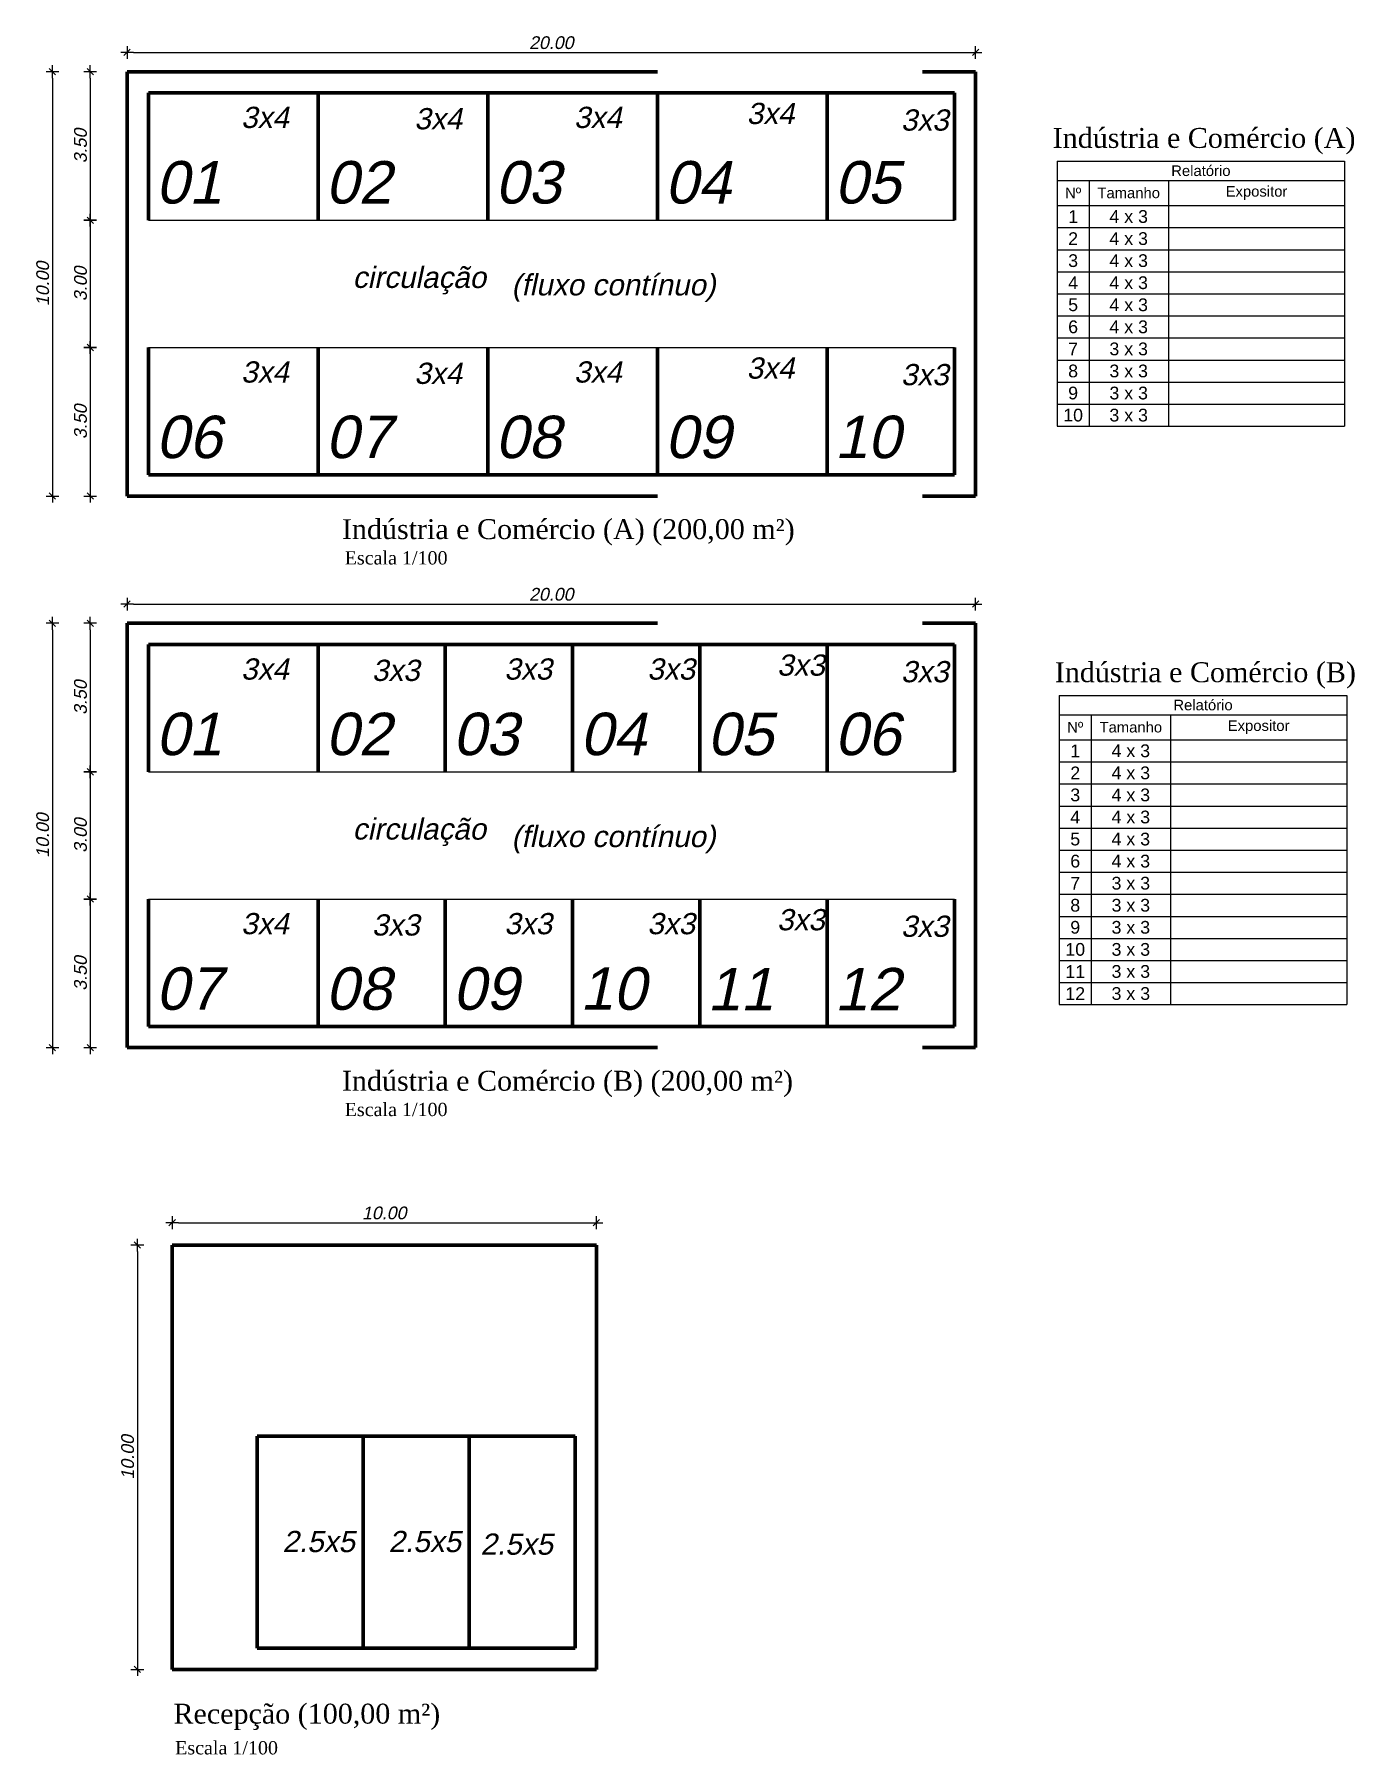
# Model space of a CAD drawing. Header units: metres. Extents: x 2113 to 5678, y -2764 to 956.
# Drawn here: x 3824.55 to 3855.67, y 1.54 to 42.08 of the extents above; entities that cross this region are included whole.
import ezdxf

# ---------------------------------------------------------------- set-up
doc = ezdxf.new("R2010")
doc.units = ezdxf.units.M
doc.header["$MEASUREMENT"] = 0
doc.linetypes.add('DASHED2', pattern=[0.375, 0.25, -0.125])
for name, color, linetype in [('COTASOK', 1, 'Continuous'), ('HACHURAS', 8, 'Continuous'), ('PAREDE', 7, 'Continuous')]:
    doc.layers.add(name, color=color, linetype=linetype)
doc.styles.add('JEF', font='times.ttf', dxfattribs={"height": 0.3})
doc.styles.get("Standard").update_dxf_attribs({"font": 'arial.ttf'})
doc.styles.add('util2000', font='arial.ttf', dxfattribs={"oblique": 12.000028})
doc.dimstyles.new('int_1-50_m_MS_50', dxfattribs={"dimscale": 0.05, "dimtxt": 3, "dimasz": 1.5, "dimexe": 1, "dimexo": 0, "dimgap": 0.75, "dimtad": 1, "dimzin": 1, "dimdsep": 46, "dimtxsty": 'util2000', "dimblk": '_U2_SETA01', "dimcen": 1.5, "dimse1": 1, "dimse2": 1, "dimclrd": 1, "dimclre": 1, "dimclrt": 1, "dimazin": 3, "dimtfac": 1, "dimtix": 1, "dimtmove": 1, "dimatfit": 3, "dimldrblk": '_U2_SETA02', "dimfxl": 1, "dimtzin": 12, "dimarcsym": 0})

msp = doc.modelspace()

# ---------------------------------------------------------------- texts
at = {"layer": 'COTASOK', "style": 'JEF'}
for s, p in [('Indústria e Comércio (A) ', (3848.553, 39.407)), ('Indústria e Comércio (A) (200,00 m²)', (3831.798, 30.188)), ('Indústria e Comércio (B) ', (3848.603, 26.816)), ('Indústria e Comércio (B) (200,00 m²)', (3831.798, 17.188)), ('Recepção (100,00 m²)', (3827.828, 2.273))]:
    msp.add_text(s, height=0.46875, dxfattribs=at).set_placement(p)
at = {"layer": 'COTASOK', "char_height": 0.3125, "width": 11.83437, "attachment_point": 1, "style": 'JEF'}
for insert in [(3831.864, 29.902), (3831.864, 29.902), (3831.864, 16.902), (3831.864, 16.902), (3827.866, 1.86)]:
    msp.add_mtext('Escala 1/100', dxfattribs=dict(at, insert=insert))
at = {"layer": 'PAREDE', "color": 1, "attachment_point": 7, "rotation": 359.9678, "style": 'util2000'}
for s, insert, char_height in [('{\\f@Arial Unicode MS|b0|i0|c0|p34;\\C256;3x4}', (3829.422, 39.869), 0.5), ('{\\f@Arial Unicode MS|b0|i0|c0|p34;\\C256;3x4}', (3833.506, 39.838), 0.5), ('{\\f@Arial Unicode MS|b0|i0|c0|p34;\\C256;3x4}', (3837.269, 39.869), 0.5), ('{\\f@Arial Unicode MS|b0|i0|c0|p34;\\C256;3x4}', (3841.339, 39.962), 0.5), ('{\\f@Arial Unicode MS|b0|i0|c0|p34;\\C256;3x3}', (3844.975, 39.807), 0.5), ('{\\f@Arial Unicode MS|b0|i0|c0|p34;\\C256;\\P\\H1.4286x;01}', (3827.414, 38.082), 0.7), ('{\\f@Arial Unicode MS|b0|i0|c0|p34;\\C256;\\P\\H1.4286x;02}', (3831.414, 38.082), 0.7), ('{\\f@Arial Unicode MS|b0|i0|c0|p34;\\C256;\\P\\H1.4286x;03}', (3835.414, 38.082), 0.7), ('{\\f@Arial Unicode MS|b0|i0|c0|p34;\\C256;\\P\\H1.4286x;04}', (3839.414, 38.082), 0.7), ('{\\f@Arial Unicode MS|b0|i0|c0|p34;\\C256;\\P\\H1.4286x;05}', (3843.414, 38.082), 0.7), ('{\\f@Arial Unicode MS|b0|i0|c0|p34;\\C256;circulação}', (3832.051, 35.953), 0.5), ('{\\f@Arial Unicode MS|b0|i0|c0|p34;\\C256;circulação}', (3832.051, 35.953), 0.5), ('{\\f@Arial Unicode MS|b0|i0|c0|p34;\\C256;(fluxo contínuo)}', (3835.793, 35.781), 0.5), ('{\\f@Arial Unicode MS|b0|i0|c0|p34;\\C256;(fluxo contínuo)}', (3835.793, 35.781), 0.5), ('{\\f@Arial Unicode MS|b0|i0|c0|p34;\\C256;3x4}', (3841.339, 33.962), 0.5), ('{\\f@Arial Unicode MS|b0|i0|c0|p34;\\C256;3x4}', (3829.422, 33.869), 0.5), ('{\\f@Arial Unicode MS|b0|i0|c0|p34;\\C256;3x4}', (3833.506, 33.838), 0.5), ('{\\f@Arial Unicode MS|b0|i0|c0|p34;\\C256;3x4}', (3837.269, 33.869), 0.5), ('{\\f@Arial Unicode MS|b0|i0|c0|p34;\\C256;3x3}', (3844.975, 33.807), 0.5), ('{\\f@Arial Unicode MS|b0|i0|c0|p34;\\C256;\\P\\H1.4286x;06}', (3827.414, 32.082), 0.7), ('{\\f@Arial Unicode MS|b0|i0|c0|p34;\\C256;\\P\\H1.4286x;07}', (3831.414, 32.082), 0.7), ('{\\f@Arial Unicode MS|b0|i0|c0|p34;\\C256;\\P\\H1.4286x;08}', (3835.414, 32.082), 0.7), ('{\\f@Arial Unicode MS|b0|i0|c0|p34;\\C256;\\P\\H1.4286x;09}', (3839.414, 32.082), 0.7), ('{\\f@Arial Unicode MS|b0|i0|c0|p34;\\C256;\\P\\H1.4286x;10}', (3843.414, 32.082), 0.7), ('{\\f@Arial Unicode MS|b0|i0|c0|p34;\\C256;3x4}', (3829.422, 26.869), 0.5), ('{\\f@Arial Unicode MS|b0|i0|c0|p34;\\C256;3x3}', (3832.505, 26.838), 0.5), ('{\\f@Arial Unicode MS|b0|i0|c0|p34;\\C256;3x3}', (3835.627, 26.869), 0.5), ('{\\f@Arial Unicode MS|b0|i0|c0|p34;\\C256;3x3}', (3838.998, 26.869), 0.5), ('{\\f@Arial Unicode MS|b0|i0|c0|p34;\\C256;3x3}', (3842.056, 26.962), 0.5), ('{\\f@Arial Unicode MS|b0|i0|c0|p34;\\C256;3x3}', (3844.975, 26.807), 0.5), ('{\\f@Arial Unicode MS|b0|i0|c0|p34;\\C256;\\P\\H1.4286x;01}', (3827.414, 25.082), 0.7), ('{\\f@Arial Unicode MS|b0|i0|c0|p34;\\C256;\\P\\H1.4286x;02}', (3831.414, 25.082), 0.7), ('{\\f@Arial Unicode MS|b0|i0|c0|p34;\\C256;\\P\\H1.4286x;03}', (3834.414, 25.082), 0.7), ('{\\f@Arial Unicode MS|b0|i0|c0|p34;\\C256;\\P\\H1.4286x;04}', (3837.414, 25.082), 0.7), ('{\\f@Arial Unicode MS|b0|i0|c0|p34;\\C256;\\P\\H1.4286x;05}', (3840.414, 25.082), 0.7), ('{\\f@Arial Unicode MS|b0|i0|c0|p34;\\C256;\\P\\H1.4286x;06}', (3843.414, 25.082), 0.7), ('{\\f@Arial Unicode MS|b0|i0|c0|p34;\\C256;circulação}', (3832.051, 22.953), 0.5), ('{\\f@Arial Unicode MS|b0|i0|c0|p34;\\C256;circulação}', (3832.051, 22.953), 0.5), ('{\\f@Arial Unicode MS|b0|i0|c0|p34;\\C256;(fluxo contínuo)}', (3835.793, 22.781), 0.5), ('{\\f@Arial Unicode MS|b0|i0|c0|p34;\\C256;(fluxo contínuo)}', (3835.793, 22.781), 0.5), ('{\\f@Arial Unicode MS|b0|i0|c0|p34;\\C256;3x4}', (3829.422, 20.869), 0.5), ('{\\f@Arial Unicode MS|b0|i0|c0|p34;\\C256;3x3}', (3832.505, 20.838), 0.5), ('{\\f@Arial Unicode MS|b0|i0|c0|p34;\\C256;3x3}', (3835.627, 20.869), 0.5), ('{\\f@Arial Unicode MS|b0|i0|c0|p34;\\C256;3x3}', (3838.998, 20.869), 0.5), ('{\\f@Arial Unicode MS|b0|i0|c0|p34;\\C256;3x3}', (3842.056, 20.962), 0.5), ('{\\f@Arial Unicode MS|b0|i0|c0|p34;\\C256;3x3}', (3844.975, 20.807), 0.5), ('{\\f@Arial Unicode MS|b0|i0|c0|p34;\\C256;\\P\\H1.4286x;07}', (3827.414, 19.082), 0.7), ('{\\f@Arial Unicode MS|b0|i0|c0|p34;\\C256;\\P\\H1.4286x;08}', (3831.414, 19.082), 0.7), ('{\\f@Arial Unicode MS|b0|i0|c0|p34;\\C256;\\P\\H1.4286x;09}', (3834.414, 19.082), 0.7), ('{\\f@Arial Unicode MS|b0|i0|c0|p34;\\C256;\\P\\H1.4286x;10}', (3837.414, 19.082), 0.7), ('{\\f@Arial Unicode MS|b0|i0|c0|p34;\\C256;\\P\\H1.4286x;11}', (3840.414, 19.082), 0.7), ('{\\f@Arial Unicode MS|b0|i0|c0|p34;\\C256;\\P\\H1.4286x;12}', (3843.414, 19.082), 0.7), ('{\\f@Arial Unicode MS|b0|i0|c0|p34;\\C256;2.5x5}', (3830.396, 6.308), 0.5), ('{\\f@Arial Unicode MS|b0|i0|c0|p34;\\C256;2.5x5}', (3832.896, 6.308), 0.5), ('{\\f@Arial Unicode MS|b0|i0|c0|p34;\\C256;2.5x5}', (3835.063, 6.246), 0.5)]:
    msp.add_mtext(s, dxfattribs=dict(at, insert=insert, char_height=char_height))

# ---------------------------------------------------------------- blocks, each defined once
blk = doc.blocks.new('_U2_SETA01')
at = {"color": 0}
for p, q in [((-1, 0), (1, 0)), ((0, -1), (0, 1))]:
    blk.add_line(p, q, dxfattribs=at)
blk.add_line((-0.5, -0.5), (0.5, 0.5))
blk = doc.blocks.new('*D220')
at = {"layer": 'Defpoints', "color": 0, "ltscale": 0.3, "transparency": 16777216}
for p in [(3846.735, 41.656), (3826.735, 41.203), (3846.735, 41.203)]:
    blk.add_point(p, dxfattribs=at)
at = {"layer": 'PAREDE', "color": 1, "lineweight": -2, "ltscale": 0.3, "transparency": 16777216}
blk.add_line((3826.885, 41.656), (3846.585, 41.656), dxfattribs=at)
at = {"layer": 'PAREDE', "color": 1, "lineweight": -2, "ltscale": 0.3, "transparency": 16777216, "xscale": 0.15, "yscale": 0.15, "zscale": 0.15, "rotation": 180}
blk.add_blockref('_U2_SETA01', (3826.735, 41.656), dxfattribs=at)
at = {"layer": 'PAREDE', "color": 1, "lineweight": -2, "ltscale": 0.3, "transparency": 16777216, "xscale": 0.15, "yscale": 0.15, "zscale": 0.15}
blk.add_blockref('_U2_SETA01', (3846.735, 41.656), dxfattribs=at)
at = {"layer": 'PAREDE', "color": 1, "ltscale": 0.3, "transparency": 16777216, "insert": (3836.735, 41.885), "char_height": 0.3, "attachment_point": 5, "style": 'util2000'}
blk.add_mtext('20.00', dxfattribs=at)
blk = doc.blocks.new('_U2_SETA02')
blk.add_solid([(-1, -0.17), (0, 0), (-1, 0.17)])
blk = doc.blocks.new('*D211')
at = {"layer": 'Defpoints', "color": 0, "ltscale": 0.3, "transparency": 16777216}
for p in [(3826.714, 41.203), (3824.974, 31.203), (3827.062, 31.203)]:
    blk.add_point(p, dxfattribs=at)
at = {"layer": 'PAREDE', "color": 1, "lineweight": -2, "ltscale": 0.3, "transparency": 16777216}
blk.add_line((3824.974, 41.053), (3824.974, 31.353), dxfattribs=at)
at = {"layer": 'PAREDE', "color": 1, "lineweight": -2, "ltscale": 0.3, "transparency": 16777216, "xscale": 0.15, "yscale": 0.15, "zscale": 0.15}
for p, rotation in [((3824.974, 41.203), 90), ((3824.974, 31.203), 270)]:
    blk.add_blockref('_U2_SETA01', p, dxfattribs=dict(at, rotation=rotation))
at = {"layer": 'PAREDE', "color": 1, "ltscale": 0.3, "transparency": 16777216, "insert": (3824.746, 36.203), "char_height": 0.3, "attachment_point": 5, "rotation": 90, "style": 'util2000'}
blk.add_mtext('10.00', dxfattribs=at)
blk = doc.blocks.new('*D212')
at = {"layer": 'Defpoints', "color": 0, "ltscale": 0.3, "transparency": 16777216}
for p in [(3826.743, 41.203), (3825.866, 37.703), (3826.594, 37.703)]:
    blk.add_point(p, dxfattribs=at)
at = {"layer": 'PAREDE', "color": 1, "lineweight": -2, "ltscale": 0.3, "transparency": 16777216}
blk.add_line((3825.866, 41.053), (3825.866, 37.853), dxfattribs=at)
at = {"layer": 'PAREDE', "color": 1, "lineweight": -2, "ltscale": 0.3, "transparency": 16777216, "xscale": 0.15, "yscale": 0.15, "zscale": 0.15}
for p, rotation in [((3825.866, 41.203), 90), ((3825.866, 37.703), 270)]:
    blk.add_blockref('_U2_SETA01', p, dxfattribs=dict(at, rotation=rotation))
at = {"layer": 'PAREDE', "color": 1, "ltscale": 0.3, "transparency": 16777216, "insert": (3825.637, 39.453), "char_height": 0.3, "attachment_point": 5, "rotation": 90, "style": 'util2000'}
blk.add_mtext('3.50', dxfattribs=at)
blk = doc.blocks.new('*D213')
at = {"layer": 'Defpoints', "color": 0, "ltscale": 0.3, "transparency": 16777216}
for p in [(3826.594, 37.703), (3825.866, 34.703), (3826.677, 34.703)]:
    blk.add_point(p, dxfattribs=at)
at = {"layer": 'PAREDE', "color": 1, "lineweight": -2, "ltscale": 0.3, "transparency": 16777216}
blk.add_line((3825.866, 37.553), (3825.866, 34.853), dxfattribs=at)
at = {"layer": 'PAREDE', "color": 1, "lineweight": -2, "ltscale": 0.3, "transparency": 16777216, "xscale": 0.15, "yscale": 0.15, "zscale": 0.15}
for p, rotation in [((3825.866, 37.703), 90), ((3825.866, 34.703), 270)]:
    blk.add_blockref('_U2_SETA01', p, dxfattribs=dict(at, rotation=rotation))
at = {"layer": 'PAREDE', "color": 1, "ltscale": 0.3, "transparency": 16777216, "insert": (3825.637, 36.203), "char_height": 0.3, "attachment_point": 5, "rotation": 90, "style": 'util2000'}
blk.add_mtext('3.00', dxfattribs=at)
blk = doc.blocks.new('*D214')
at = {"layer": 'Defpoints', "color": 0, "ltscale": 0.3, "transparency": 16777216}
for p in [(3826.677, 34.703), (3825.866, 31.203), (3826.466, 31.203)]:
    blk.add_point(p, dxfattribs=at)
at = {"layer": 'PAREDE', "color": 1, "lineweight": -2, "ltscale": 0.3, "transparency": 16777216}
blk.add_line((3825.866, 34.553), (3825.866, 31.353), dxfattribs=at)
at = {"layer": 'PAREDE', "color": 1, "lineweight": -2, "ltscale": 0.3, "transparency": 16777216, "xscale": 0.15, "yscale": 0.15, "zscale": 0.15}
for p, rotation in [((3825.866, 34.703), 90), ((3825.866, 31.203), 270)]:
    blk.add_blockref('_U2_SETA01', p, dxfattribs=dict(at, rotation=rotation))
at = {"layer": 'PAREDE', "color": 1, "ltscale": 0.3, "transparency": 16777216, "insert": (3825.637, 32.953), "char_height": 0.3, "attachment_point": 5, "rotation": 90, "style": 'util2000'}
blk.add_mtext('3.50', dxfattribs=at)
blk = doc.blocks.new('*D215')
at = {"layer": 'Defpoints', "color": 0, "ltscale": 0.3, "transparency": 16777216}
for p in [(3846.735, 41.656), (3826.735, 41.203), (3846.735, 41.203)]:
    blk.add_point(p, dxfattribs=at)
at = {"layer": 'PAREDE', "color": 1, "lineweight": -2, "ltscale": 0.3, "transparency": 16777216}
blk.add_line((3826.885, 41.656), (3846.585, 41.656), dxfattribs=at)
at = {"layer": 'PAREDE', "color": 1, "lineweight": -2, "ltscale": 0.3, "transparency": 16777216, "xscale": 0.15, "yscale": 0.15, "zscale": 0.15, "rotation": 180}
blk.add_blockref('_U2_SETA01', (3826.735, 41.656), dxfattribs=at)
at = {"layer": 'PAREDE', "color": 1, "lineweight": -2, "ltscale": 0.3, "transparency": 16777216, "xscale": 0.15, "yscale": 0.15, "zscale": 0.15}
blk.add_blockref('_U2_SETA01', (3846.735, 41.656), dxfattribs=at)
at = {"layer": 'PAREDE', "color": 1, "ltscale": 0.3, "transparency": 16777216, "insert": (3836.735, 41.885), "char_height": 0.3, "attachment_point": 5, "style": 'util2000'}
blk.add_mtext('20.00', dxfattribs=at)
blk = doc.blocks.new('*D216')
at = {"layer": 'Defpoints', "color": 0, "ltscale": 0.3, "transparency": 16777216}
for p in [(3826.714, 41.203), (3824.974, 31.203), (3827.062, 31.203)]:
    blk.add_point(p, dxfattribs=at)
at = {"layer": 'PAREDE', "color": 1, "lineweight": -2, "ltscale": 0.3, "transparency": 16777216}
blk.add_line((3824.974, 41.053), (3824.974, 31.353), dxfattribs=at)
at = {"layer": 'PAREDE', "color": 1, "lineweight": -2, "ltscale": 0.3, "transparency": 16777216, "xscale": 0.15, "yscale": 0.15, "zscale": 0.15}
for p, rotation in [((3824.974, 41.203), 90), ((3824.974, 31.203), 270)]:
    blk.add_blockref('_U2_SETA01', p, dxfattribs=dict(at, rotation=rotation))
at = {"layer": 'PAREDE', "color": 1, "ltscale": 0.3, "transparency": 16777216, "insert": (3824.746, 36.203), "char_height": 0.3, "attachment_point": 5, "rotation": 90, "style": 'util2000'}
blk.add_mtext('10.00', dxfattribs=at)
blk = doc.blocks.new('*D217')
at = {"layer": 'Defpoints', "color": 0, "ltscale": 0.3, "transparency": 16777216}
for p in [(3826.743, 41.203), (3825.866, 37.703), (3826.594, 37.703)]:
    blk.add_point(p, dxfattribs=at)
at = {"layer": 'PAREDE', "color": 1, "lineweight": -2, "ltscale": 0.3, "transparency": 16777216}
blk.add_line((3825.866, 41.053), (3825.866, 37.853), dxfattribs=at)
at = {"layer": 'PAREDE', "color": 1, "lineweight": -2, "ltscale": 0.3, "transparency": 16777216, "xscale": 0.15, "yscale": 0.15, "zscale": 0.15}
for p, rotation in [((3825.866, 41.203), 90), ((3825.866, 37.703), 270)]:
    blk.add_blockref('_U2_SETA01', p, dxfattribs=dict(at, rotation=rotation))
at = {"layer": 'PAREDE', "color": 1, "ltscale": 0.3, "transparency": 16777216, "insert": (3825.637, 39.453), "char_height": 0.3, "attachment_point": 5, "rotation": 90, "style": 'util2000'}
blk.add_mtext('3.50', dxfattribs=at)
blk = doc.blocks.new('*D218')
at = {"layer": 'Defpoints', "color": 0, "ltscale": 0.3, "transparency": 16777216}
for p in [(3826.594, 37.703), (3825.866, 34.703), (3826.677, 34.703)]:
    blk.add_point(p, dxfattribs=at)
at = {"layer": 'PAREDE', "color": 1, "lineweight": -2, "ltscale": 0.3, "transparency": 16777216}
blk.add_line((3825.866, 37.553), (3825.866, 34.853), dxfattribs=at)
at = {"layer": 'PAREDE', "color": 1, "lineweight": -2, "ltscale": 0.3, "transparency": 16777216, "xscale": 0.15, "yscale": 0.15, "zscale": 0.15}
for p, rotation in [((3825.866, 37.703), 90), ((3825.866, 34.703), 270)]:
    blk.add_blockref('_U2_SETA01', p, dxfattribs=dict(at, rotation=rotation))
at = {"layer": 'PAREDE', "color": 1, "ltscale": 0.3, "transparency": 16777216, "insert": (3825.637, 36.203), "char_height": 0.3, "attachment_point": 5, "rotation": 90, "style": 'util2000'}
blk.add_mtext('3.00', dxfattribs=at)
blk = doc.blocks.new('*D219')
at = {"layer": 'Defpoints', "color": 0, "ltscale": 0.3, "transparency": 16777216}
for p in [(3826.677, 34.703), (3825.866, 31.203), (3826.466, 31.203)]:
    blk.add_point(p, dxfattribs=at)
at = {"layer": 'PAREDE', "color": 1, "lineweight": -2, "ltscale": 0.3, "transparency": 16777216}
blk.add_line((3825.866, 34.553), (3825.866, 31.353), dxfattribs=at)
at = {"layer": 'PAREDE', "color": 1, "lineweight": -2, "ltscale": 0.3, "transparency": 16777216, "xscale": 0.15, "yscale": 0.15, "zscale": 0.15}
for p, rotation in [((3825.866, 34.703), 90), ((3825.866, 31.203), 270)]:
    blk.add_blockref('_U2_SETA01', p, dxfattribs=dict(at, rotation=rotation))
at = {"layer": 'PAREDE', "color": 1, "ltscale": 0.3, "transparency": 16777216, "insert": (3825.637, 32.953), "char_height": 0.3, "attachment_point": 5, "rotation": 90, "style": 'util2000'}
blk.add_mtext('3.50', dxfattribs=at)
blk = doc.blocks.new('*D230')
at = {"layer": 'Defpoints', "color": 0, "ltscale": 0.3, "transparency": 16777216}
for p in [(3846.735, 28.656), (3826.735, 28.203), (3846.735, 28.203)]:
    blk.add_point(p, dxfattribs=at)
at = {"layer": 'PAREDE', "color": 1, "lineweight": -2, "ltscale": 0.3, "transparency": 16777216}
blk.add_line((3826.885, 28.656), (3846.585, 28.656), dxfattribs=at)
at = {"layer": 'PAREDE', "color": 1, "lineweight": -2, "ltscale": 0.3, "transparency": 16777216, "xscale": 0.15, "yscale": 0.15, "zscale": 0.15, "rotation": 180}
blk.add_blockref('_U2_SETA01', (3826.735, 28.656), dxfattribs=at)
at = {"layer": 'PAREDE', "color": 1, "lineweight": -2, "ltscale": 0.3, "transparency": 16777216, "xscale": 0.15, "yscale": 0.15, "zscale": 0.15}
blk.add_blockref('_U2_SETA01', (3846.735, 28.656), dxfattribs=at)
at = {"layer": 'PAREDE', "color": 1, "ltscale": 0.3, "transparency": 16777216, "insert": (3836.735, 28.885), "char_height": 0.3, "attachment_point": 5, "style": 'util2000'}
blk.add_mtext('20.00', dxfattribs=at)
blk = doc.blocks.new('*D221')
at = {"layer": 'Defpoints', "color": 0, "ltscale": 0.3, "transparency": 16777216}
for p in [(3826.714, 28.203), (3824.974, 18.203), (3827.062, 18.203)]:
    blk.add_point(p, dxfattribs=at)
at = {"layer": 'PAREDE', "color": 1, "lineweight": -2, "ltscale": 0.3, "transparency": 16777216}
blk.add_line((3824.974, 28.053), (3824.974, 18.353), dxfattribs=at)
at = {"layer": 'PAREDE', "color": 1, "lineweight": -2, "ltscale": 0.3, "transparency": 16777216, "xscale": 0.15, "yscale": 0.15, "zscale": 0.15}
for p, rotation in [((3824.974, 28.203), 90), ((3824.974, 18.203), 270)]:
    blk.add_blockref('_U2_SETA01', p, dxfattribs=dict(at, rotation=rotation))
at = {"layer": 'PAREDE', "color": 1, "ltscale": 0.3, "transparency": 16777216, "insert": (3824.746, 23.203), "char_height": 0.3, "attachment_point": 5, "rotation": 90, "style": 'util2000'}
blk.add_mtext('10.00', dxfattribs=at)
blk = doc.blocks.new('*D222')
at = {"layer": 'Defpoints', "color": 0, "ltscale": 0.3, "transparency": 16777216}
for p in [(3826.743, 28.203), (3825.866, 24.703), (3826.594, 24.703)]:
    blk.add_point(p, dxfattribs=at)
at = {"layer": 'PAREDE', "color": 1, "lineweight": -2, "ltscale": 0.3, "transparency": 16777216}
blk.add_line((3825.866, 28.053), (3825.866, 24.853), dxfattribs=at)
at = {"layer": 'PAREDE', "color": 1, "lineweight": -2, "ltscale": 0.3, "transparency": 16777216, "xscale": 0.15, "yscale": 0.15, "zscale": 0.15}
for p, rotation in [((3825.866, 28.203), 90), ((3825.866, 24.703), 270)]:
    blk.add_blockref('_U2_SETA01', p, dxfattribs=dict(at, rotation=rotation))
at = {"layer": 'PAREDE', "color": 1, "ltscale": 0.3, "transparency": 16777216, "insert": (3825.637, 26.453), "char_height": 0.3, "attachment_point": 5, "rotation": 90, "style": 'util2000'}
blk.add_mtext('3.50', dxfattribs=at)
blk = doc.blocks.new('*D223')
at = {"layer": 'Defpoints', "color": 0, "ltscale": 0.3, "transparency": 16777216}
for p in [(3826.594, 24.703), (3825.866, 21.703), (3826.677, 21.703)]:
    blk.add_point(p, dxfattribs=at)
at = {"layer": 'PAREDE', "color": 1, "lineweight": -2, "ltscale": 0.3, "transparency": 16777216}
blk.add_line((3825.866, 24.553), (3825.866, 21.853), dxfattribs=at)
at = {"layer": 'PAREDE', "color": 1, "lineweight": -2, "ltscale": 0.3, "transparency": 16777216, "xscale": 0.15, "yscale": 0.15, "zscale": 0.15}
for p, rotation in [((3825.866, 24.703), 90), ((3825.866, 21.703), 270)]:
    blk.add_blockref('_U2_SETA01', p, dxfattribs=dict(at, rotation=rotation))
at = {"layer": 'PAREDE', "color": 1, "ltscale": 0.3, "transparency": 16777216, "insert": (3825.637, 23.203), "char_height": 0.3, "attachment_point": 5, "rotation": 90, "style": 'util2000'}
blk.add_mtext('3.00', dxfattribs=at)
blk = doc.blocks.new('*D224')
at = {"layer": 'Defpoints', "color": 0, "ltscale": 0.3, "transparency": 16777216}
for p in [(3826.677, 21.703), (3825.866, 18.203), (3826.466, 18.203)]:
    blk.add_point(p, dxfattribs=at)
at = {"layer": 'PAREDE', "color": 1, "lineweight": -2, "ltscale": 0.3, "transparency": 16777216}
blk.add_line((3825.866, 21.553), (3825.866, 18.353), dxfattribs=at)
at = {"layer": 'PAREDE', "color": 1, "lineweight": -2, "ltscale": 0.3, "transparency": 16777216, "xscale": 0.15, "yscale": 0.15, "zscale": 0.15}
for p, rotation in [((3825.866, 21.703), 90), ((3825.866, 18.203), 270)]:
    blk.add_blockref('_U2_SETA01', p, dxfattribs=dict(at, rotation=rotation))
at = {"layer": 'PAREDE', "color": 1, "ltscale": 0.3, "transparency": 16777216, "insert": (3825.637, 19.953), "char_height": 0.3, "attachment_point": 5, "rotation": 90, "style": 'util2000'}
blk.add_mtext('3.50', dxfattribs=at)
blk = doc.blocks.new('*D225')
at = {"layer": 'Defpoints', "color": 0, "ltscale": 0.3, "transparency": 16777216}
for p in [(3846.735, 28.656), (3826.735, 28.203), (3846.735, 28.203)]:
    blk.add_point(p, dxfattribs=at)
at = {"layer": 'PAREDE', "color": 1, "lineweight": -2, "ltscale": 0.3, "transparency": 16777216}
blk.add_line((3826.885, 28.656), (3846.585, 28.656), dxfattribs=at)
at = {"layer": 'PAREDE', "color": 1, "lineweight": -2, "ltscale": 0.3, "transparency": 16777216, "xscale": 0.15, "yscale": 0.15, "zscale": 0.15, "rotation": 180}
blk.add_blockref('_U2_SETA01', (3826.735, 28.656), dxfattribs=at)
at = {"layer": 'PAREDE', "color": 1, "lineweight": -2, "ltscale": 0.3, "transparency": 16777216, "xscale": 0.15, "yscale": 0.15, "zscale": 0.15}
blk.add_blockref('_U2_SETA01', (3846.735, 28.656), dxfattribs=at)
at = {"layer": 'PAREDE', "color": 1, "ltscale": 0.3, "transparency": 16777216, "insert": (3836.735, 28.885), "char_height": 0.3, "attachment_point": 5, "style": 'util2000'}
blk.add_mtext('20.00', dxfattribs=at)
blk = doc.blocks.new('*D226')
at = {"layer": 'Defpoints', "color": 0, "ltscale": 0.3, "transparency": 16777216}
for p in [(3826.714, 28.203), (3824.974, 18.203), (3827.062, 18.203)]:
    blk.add_point(p, dxfattribs=at)
at = {"layer": 'PAREDE', "color": 1, "lineweight": -2, "ltscale": 0.3, "transparency": 16777216}
blk.add_line((3824.974, 28.053), (3824.974, 18.353), dxfattribs=at)
at = {"layer": 'PAREDE', "color": 1, "lineweight": -2, "ltscale": 0.3, "transparency": 16777216, "xscale": 0.15, "yscale": 0.15, "zscale": 0.15}
for p, rotation in [((3824.974, 28.203), 90), ((3824.974, 18.203), 270)]:
    blk.add_blockref('_U2_SETA01', p, dxfattribs=dict(at, rotation=rotation))
at = {"layer": 'PAREDE', "color": 1, "ltscale": 0.3, "transparency": 16777216, "insert": (3824.746, 23.203), "char_height": 0.3, "attachment_point": 5, "rotation": 90, "style": 'util2000'}
blk.add_mtext('10.00', dxfattribs=at)
blk = doc.blocks.new('*D227')
at = {"layer": 'Defpoints', "color": 0, "ltscale": 0.3, "transparency": 16777216}
for p in [(3826.743, 28.203), (3825.866, 24.703), (3826.594, 24.703)]:
    blk.add_point(p, dxfattribs=at)
at = {"layer": 'PAREDE', "color": 1, "lineweight": -2, "ltscale": 0.3, "transparency": 16777216}
blk.add_line((3825.866, 28.053), (3825.866, 24.853), dxfattribs=at)
at = {"layer": 'PAREDE', "color": 1, "lineweight": -2, "ltscale": 0.3, "transparency": 16777216, "xscale": 0.15, "yscale": 0.15, "zscale": 0.15}
for p, rotation in [((3825.866, 28.203), 90), ((3825.866, 24.703), 270)]:
    blk.add_blockref('_U2_SETA01', p, dxfattribs=dict(at, rotation=rotation))
at = {"layer": 'PAREDE', "color": 1, "ltscale": 0.3, "transparency": 16777216, "insert": (3825.637, 26.453), "char_height": 0.3, "attachment_point": 5, "rotation": 90, "style": 'util2000'}
blk.add_mtext('3.50', dxfattribs=at)
blk = doc.blocks.new('*D228')
at = {"layer": 'Defpoints', "color": 0, "ltscale": 0.3, "transparency": 16777216}
for p in [(3826.594, 24.703), (3825.866, 21.703), (3826.677, 21.703)]:
    blk.add_point(p, dxfattribs=at)
at = {"layer": 'PAREDE', "color": 1, "lineweight": -2, "ltscale": 0.3, "transparency": 16777216}
blk.add_line((3825.866, 24.553), (3825.866, 21.853), dxfattribs=at)
at = {"layer": 'PAREDE', "color": 1, "lineweight": -2, "ltscale": 0.3, "transparency": 16777216, "xscale": 0.15, "yscale": 0.15, "zscale": 0.15}
for p, rotation in [((3825.866, 24.703), 90), ((3825.866, 21.703), 270)]:
    blk.add_blockref('_U2_SETA01', p, dxfattribs=dict(at, rotation=rotation))
at = {"layer": 'PAREDE', "color": 1, "ltscale": 0.3, "transparency": 16777216, "insert": (3825.637, 23.203), "char_height": 0.3, "attachment_point": 5, "rotation": 90, "style": 'util2000'}
blk.add_mtext('3.00', dxfattribs=at)
blk = doc.blocks.new('*D229')
at = {"layer": 'Defpoints', "color": 0, "ltscale": 0.3, "transparency": 16777216}
for p in [(3826.677, 21.703), (3825.866, 18.203), (3826.466, 18.203)]:
    blk.add_point(p, dxfattribs=at)
at = {"layer": 'PAREDE', "color": 1, "lineweight": -2, "ltscale": 0.3, "transparency": 16777216}
blk.add_line((3825.866, 21.553), (3825.866, 18.353), dxfattribs=at)
at = {"layer": 'PAREDE', "color": 1, "lineweight": -2, "ltscale": 0.3, "transparency": 16777216, "xscale": 0.15, "yscale": 0.15, "zscale": 0.15}
for p, rotation in [((3825.866, 21.703), 90), ((3825.866, 18.203), 270)]:
    blk.add_blockref('_U2_SETA01', p, dxfattribs=dict(at, rotation=rotation))
at = {"layer": 'PAREDE', "color": 1, "ltscale": 0.3, "transparency": 16777216, "insert": (3825.637, 19.953), "char_height": 0.3, "attachment_point": 5, "rotation": 90, "style": 'util2000'}
blk.add_mtext('3.50', dxfattribs=at)
blk = doc.blocks.new('*T235')
at = {"layer": 'PAREDE', "color": 0, "linetype": 'ByBlock', "lineweight": -2, "transparency": 16777216}
for p, q in [((0, 0), (6.776, 0)), ((0, 0), (0, -6.246)), ((6.776, 0), (6.776, -6.246)), ((0, -0.453), (6.776, -0.453)), ((0.752, -0.453), (0.752, -6.246)), ((2.621, -0.453), (2.621, -6.246)), ((0, -1.046), (6.776, -1.046)), ((0, -1.566), (6.776, -1.566)), ((0, -2.086), (6.776, -2.086)), ((0, -2.606), (6.776, -2.606)), ((0, -3.126), (6.776, -3.126)), ((0, -3.646), (6.776, -3.646)), ((0, -4.166), (6.776, -4.166)), ((0, -4.686), (6.776, -4.686)), ((0, -5.206), (6.776, -5.206)), ((0, -5.726), (6.776, -5.726)), ((0, -6.246), (6.776, -6.246))]:
    blk.add_line(p, q, dxfattribs=at)
at = {"layer": 'PAREDE', "color": 0, "transparency": 16777216, "attachment_point": 5}
for s, insert, char_height, width in [('Relatório', (3.388, -0.227), 0.25, 6.65645), ('Nº ', (0.376, -0.749), 0.25, 0.63213), ('Tamanho', (1.686, -0.749), 0.25, 1.74858), ('Expositor', (4.699, -0.749), 0.25, 4.03574), ('1', (0.376, -1.306), 0.3, 0.63213), ('4 x 3', (1.686, -1.306), 0.3, 1.74858), ('2', (0.376, -1.826), 0.3, 0.63213), ('4 x 3', (1.686, -1.826), 0.3, 1.74858), ('3', (0.376, -2.346), 0.3, 0.63213), ('4 x 3', (1.686, -2.346), 0.3, 1.74858), ('4', (0.376, -2.866), 0.3, 0.63213), ('4 x 3', (1.686, -2.866), 0.3, 1.74858), ('5', (0.376, -3.386), 0.3, 0.63213), ('4 x 3', (1.686, -3.386), 0.3, 1.74858), ('6', (0.376, -3.906), 0.3, 0.63213), ('4 x 3', (1.686, -3.906), 0.3, 1.74858), ('7', (0.376, -4.426), 0.3, 0.63213), ('3 x 3', (1.686, -4.426), 0.3, 1.74858), ('8', (0.376, -4.946), 0.3, 0.63213), ('3 x 3', (1.686, -4.946), 0.3, 1.74858), ('9', (0.376, -5.466), 0.3, 0.63213), ('3 x 3', (1.686, -5.466), 0.3, 1.74858), ('10', (0.376, -5.986), 0.3, 0.63213), ('3 x 3', (1.686, -5.986), 0.3, 1.74858)]:
    blk.add_mtext(s, dxfattribs=dict(at, insert=insert, char_height=char_height, width=width))
blk = doc.blocks.new('*T236')
at = {"layer": 'PAREDE', "color": 0, "linetype": 'ByBlock', "lineweight": -2, "transparency": 16777216}
for p, q in [((0, 0), (6.776, 0)), ((0, 0), (0, -7.286)), ((6.776, 0), (6.776, -7.286)), ((0, -0.453), (6.776, -0.453)), ((0.752, -0.453), (0.752, -7.286)), ((2.621, -0.453), (2.621, -7.286)), ((0, -1.046), (6.776, -1.046)), ((0, -1.566), (6.776, -1.566)), ((0, -2.086), (6.776, -2.086)), ((0, -2.606), (6.776, -2.606)), ((0, -3.126), (6.776, -3.126)), ((0, -3.646), (6.776, -3.646)), ((0, -4.166), (6.776, -4.166)), ((0, -4.686), (6.776, -4.686)), ((0, -5.206), (6.776, -5.206)), ((0, -5.726), (6.776, -5.726)), ((0, -6.246), (6.776, -6.246)), ((0, -6.766), (6.776, -6.766)), ((0, -7.286), (6.776, -7.286))]:
    blk.add_line(p, q, dxfattribs=at)
at = {"layer": 'PAREDE', "color": 0, "transparency": 16777216, "attachment_point": 5}
for s, insert, char_height, width in [('Relatório', (3.388, -0.227), 0.25, 6.65645), ('Nº ', (0.376, -0.749), 0.25, 0.63213), ('Tamanho', (1.686, -0.749), 0.25, 1.74858), ('Expositor', (4.699, -0.749), 0.25, 4.03574), ('1', (0.376, -1.306), 0.3, 0.63213), ('4 x 3', (1.686, -1.306), 0.3, 1.74858), ('2', (0.376, -1.826), 0.3, 0.63213), ('4 x 3', (1.686, -1.826), 0.3, 1.74858), ('3', (0.376, -2.346), 0.3, 0.63213), ('4 x 3', (1.686, -2.346), 0.3, 1.74858), ('4', (0.376, -2.866), 0.3, 0.63213), ('4 x 3', (1.686, -2.866), 0.3, 1.74858), ('5', (0.376, -3.386), 0.3, 0.63213), ('4 x 3', (1.686, -3.386), 0.3, 1.74858), ('6', (0.376, -3.906), 0.3, 0.63213), ('4 x 3', (1.686, -3.906), 0.3, 1.74858), ('7', (0.376, -4.426), 0.3, 0.63213), ('3 x 3', (1.686, -4.426), 0.3, 1.74858), ('8', (0.376, -4.946), 0.3, 0.63213), ('3 x 3', (1.686, -4.946), 0.3, 1.74858), ('9', (0.376, -5.466), 0.3, 0.63213), ('3 x 3', (1.686, -5.466), 0.3, 1.74858), ('10', (0.376, -5.986), 0.3, 0.63213), ('3 x 3', (1.686, -5.986), 0.3, 1.74858), ('11', (0.376, -6.506), 0.3, 0.63213), ('3 x 3', (1.686, -6.506), 0.3, 1.74858), ('12', (0.376, -7.026), 0.3, 0.63213), ('3 x 3', (1.686, -7.026), 0.3, 1.74858)]:
    blk.add_mtext(s, dxfattribs=dict(at, insert=insert, char_height=char_height, width=width))
blk = doc.blocks.new('*D303')
at = {"layer": 'Defpoints', "color": 0, "ltscale": 0.3, "transparency": 16777216}
for p in [(3837.797, 14.078), (3827.797, 13.55), (3837.797, 13.55)]:
    blk.add_point(p, dxfattribs=at)
at = {"layer": 'PAREDE', "color": 1, "lineweight": -2, "ltscale": 0.3, "transparency": 16777216}
blk.add_line((3827.947, 14.078), (3837.647, 14.078), dxfattribs=at)
at = {"layer": 'PAREDE', "color": 1, "lineweight": -2, "ltscale": 0.3, "transparency": 16777216, "xscale": 0.15, "yscale": 0.15, "zscale": 0.15, "rotation": 180}
blk.add_blockref('_U2_SETA01', (3827.797, 14.078), dxfattribs=at)
at = {"layer": 'PAREDE', "color": 1, "lineweight": -2, "ltscale": 0.3, "transparency": 16777216, "xscale": 0.15, "yscale": 0.15, "zscale": 0.15}
blk.add_blockref('_U2_SETA01', (3837.797, 14.078), dxfattribs=at)
at = {"layer": 'PAREDE', "color": 1, "ltscale": 0.3, "transparency": 16777216, "insert": (3832.797, 14.306), "char_height": 0.3, "attachment_point": 5, "style": 'util2000'}
blk.add_mtext('10.00', dxfattribs=at)
blk = doc.blocks.new('*D304')
at = {"layer": 'Defpoints', "color": 0, "ltscale": 0.3, "transparency": 16777216}
for p in [(3827.797, 13.55), (3826.976, 3.55), (3827.797, 3.55)]:
    blk.add_point(p, dxfattribs=at)
at = {"layer": 'PAREDE', "color": 1, "lineweight": -2, "ltscale": 0.3, "transparency": 16777216}
blk.add_line((3826.976, 13.4), (3826.976, 3.7), dxfattribs=at)
at = {"layer": 'PAREDE', "color": 1, "lineweight": -2, "ltscale": 0.3, "transparency": 16777216, "xscale": 0.15, "yscale": 0.15, "zscale": 0.15}
for p, rotation in [((3826.976, 13.55), 90), ((3826.976, 3.55), 270)]:
    blk.add_blockref('_U2_SETA01', p, dxfattribs=dict(at, rotation=rotation))
at = {"layer": 'PAREDE', "color": 1, "ltscale": 0.3, "transparency": 16777216, "insert": (3826.748, 8.55), "char_height": 0.3, "attachment_point": 5, "rotation": 90, "style": 'util2000'}
blk.add_mtext('10.00', dxfattribs=at)

# ---------------------------------------------------------------- dimensions: what is measured, and where the dimension line sits
at = {"layer": 'PAREDE', "ltscale": 0.3}
for base, p1, p2, picture, middle in [((3846.735, 41.656), (3826.735, 41.203), (3846.735, 41.203), '*D220', (3836.735, 41.885)), ((3846.735, 41.656), (3826.735, 41.203), (3846.735, 41.203), '*D215', (3836.735, 41.885)), ((3846.735, 28.656), (3826.735, 28.203), (3846.735, 28.203), '*D230', (3836.735, 28.885)), ((3846.735, 28.656), (3826.735, 28.203), (3846.735, 28.203), '*D225', (3836.735, 28.885)), ((3837.797, 14.078), (3827.797, 13.55), (3837.797, 13.55), '*D303', (3832.797, 14.306))]:
    dim = msp.add_linear_dim(base=base, p1=p1, p2=p2, dimstyle='int_1-50_m_MS_50', override={"dimscale": 0.1}, dxfattribs=at)
    dim.commit()
    dim.dimension.update_dxf_attribs({"geometry": picture, "text_midpoint": middle})
for base, p1, p2, picture, middle in [((3824.974, 31.203), (3826.714, 41.203), (3827.062, 31.203), '*D211', (3824.746, 36.203)), ((3824.974, 31.203), (3826.714, 41.203), (3827.062, 31.203), '*D216', (3824.746, 36.203)), ((3825.866, 37.703), (3826.743, 41.203), (3826.594, 37.703), '*D212', (3825.637, 39.453)), ((3825.866, 37.703), (3826.743, 41.203), (3826.594, 37.703), '*D217', (3825.637, 39.453)), ((3825.866, 34.703), (3826.594, 37.703), (3826.677, 34.703), '*D213', (3825.637, 36.203)), ((3825.866, 34.703), (3826.594, 37.703), (3826.677, 34.703), '*D218', (3825.637, 36.203)), ((3825.866, 31.203), (3826.677, 34.703), (3826.466, 31.203), '*D214', (3825.637, 32.953)), ((3825.866, 31.203), (3826.677, 34.703), (3826.466, 31.203), '*D219', (3825.637, 32.953)), ((3824.974, 18.203), (3826.714, 28.203), (3827.062, 18.203), '*D221', (3824.746, 23.203)), ((3824.974, 18.203), (3826.714, 28.203), (3827.062, 18.203), '*D226', (3824.746, 23.203)), ((3825.866, 24.703), (3826.743, 28.203), (3826.594, 24.703), '*D222', (3825.637, 26.453)), ((3825.866, 24.703), (3826.743, 28.203), (3826.594, 24.703), '*D227', (3825.637, 26.453)), ((3825.866, 21.703), (3826.594, 24.703), (3826.677, 21.703), '*D223', (3825.637, 23.203)), ((3825.866, 21.703), (3826.594, 24.703), (3826.677, 21.703), '*D228', (3825.637, 23.203)), ((3825.866, 18.203), (3826.677, 21.703), (3826.466, 18.203), '*D224', (3825.637, 19.953)), ((3825.866, 18.203), (3826.677, 21.703), (3826.466, 18.203), '*D229', (3825.637, 19.953)), ((3826.976, 3.55), (3827.797, 13.55), (3827.797, 3.55), '*D304', (3826.748, 8.55))]:
    dim = msp.add_linear_dim(base=base, p1=p1, p2=p2, angle=90, dimstyle='int_1-50_m_MS_50', override={"dimscale": 0.1}, dxfattribs=at)
    dim.commit()
    dim.dimension.update_dxf_attribs({"geometry": picture, "text_midpoint": middle})

# ---------------------------------------------------------------- linework, layer by layer
at = {"layer": 'HACHURAS'}
for p, q in [((3827.235, 37.703), (3846.235, 37.703)), ((3827.235, 34.703), (3846.235, 34.703)), ((3827.235, 24.703), (3846.235, 24.703)), ((3827.235, 21.703), (3846.235, 21.703))]:
    msp.add_line(p, q, dxfattribs=at)
at = {"layer": 'PAREDE', "linetype": 'DASHED2', "lineweight": 80, "ltscale": 50}
for p, q in [((3826.735, 41.203), (3826.735, 31.203)), ((3826.735, 41.203), (3846.735, 41.203)), ((3846.735, 41.203), (3846.735, 31.203)), ((3826.735, 31.203), (3846.735, 31.203)), ((3826.735, 28.203), (3826.735, 18.203)), ((3826.735, 28.203), (3846.735, 28.203)), ((3846.735, 28.203), (3846.735, 18.203)), ((3826.735, 18.203), (3846.735, 18.203))]:
    msp.add_line(p, q, dxfattribs=at)
at = {"layer": 'PAREDE', "lineweight": 80}
for p, q in [((3827.235, 40.703), (3827.235, 37.703)), ((3827.235, 40.703), (3846.235, 40.703)), ((3831.235, 40.703), (3831.235, 37.703)), ((3835.235, 40.703), (3835.235, 37.703)), ((3839.235, 40.703), (3839.235, 37.703)), ((3843.235, 40.703), (3843.235, 37.703)), ((3846.235, 40.703), (3846.235, 37.703)), ((3827.235, 34.703), (3827.235, 31.703)), ((3831.235, 34.703), (3831.235, 31.703)), ((3835.235, 34.703), (3835.235, 31.703)), ((3839.235, 34.703), (3839.235, 31.703)), ((3843.235, 34.703), (3843.235, 31.703)), ((3846.235, 34.703), (3846.235, 31.703)), ((3827.235, 31.703), (3846.235, 31.703)), ((3827.235, 27.703), (3827.235, 24.703)), ((3827.235, 27.703), (3846.235, 27.703)), ((3831.235, 27.703), (3831.235, 24.703)), ((3834.235, 27.703), (3834.235, 24.703)), ((3837.235, 27.703), (3837.235, 24.703)), ((3840.235, 27.703), (3840.235, 24.703)), ((3843.235, 27.703), (3843.235, 24.703)), ((3846.235, 27.703), (3846.235, 24.703)), ((3827.235, 21.703), (3827.235, 18.703)), ((3831.235, 21.703), (3831.235, 18.703)), ((3834.235, 21.703), (3834.235, 18.703)), ((3837.235, 21.703), (3837.235, 18.703)), ((3840.235, 21.703), (3840.235, 18.703)), ((3843.235, 21.703), (3843.235, 18.703)), ((3846.235, 21.703), (3846.235, 18.703)), ((3827.235, 18.703), (3846.235, 18.703)), ((3829.797, 9.05), (3837.297, 9.05)), ((3829.797, 4.05), (3829.797, 9.05)), ((3832.297, 4.05), (3832.297, 9.05)), ((3834.797, 4.05), (3834.797, 9.05)), ((3837.297, 4.05), (3837.297, 9.05)), ((3829.797, 4.05), (3837.297, 4.05))]:
    msp.add_line(p, q, dxfattribs=at)
at = {"layer": 'PAREDE', "linetype": 'DASHED2', "lineweight": 80, "ltscale": 50}
msp.add_lwpolyline([(3827.797, 3.55), (3837.797, 3.55), (3837.797, 13.55), (3827.797, 13.55)], close=True, dxfattribs=at)

# ---------------------------------------------------------------- block references
for name, p in [('*T235', (3848.658, 39.094)), ('*T236', (3848.708, 26.503))]:
    msp.add_blockref(name, p)

msp.set_redraw_order([(e.dxf.handle, doc.entitydb.next_handle()) for e in msp.query("TEXT MTEXT ATTDEF DIMENSION ARC_DIMENSION")])  # texts and dimensions are drawn at this point

doc.saveas('drawing.dxf')
